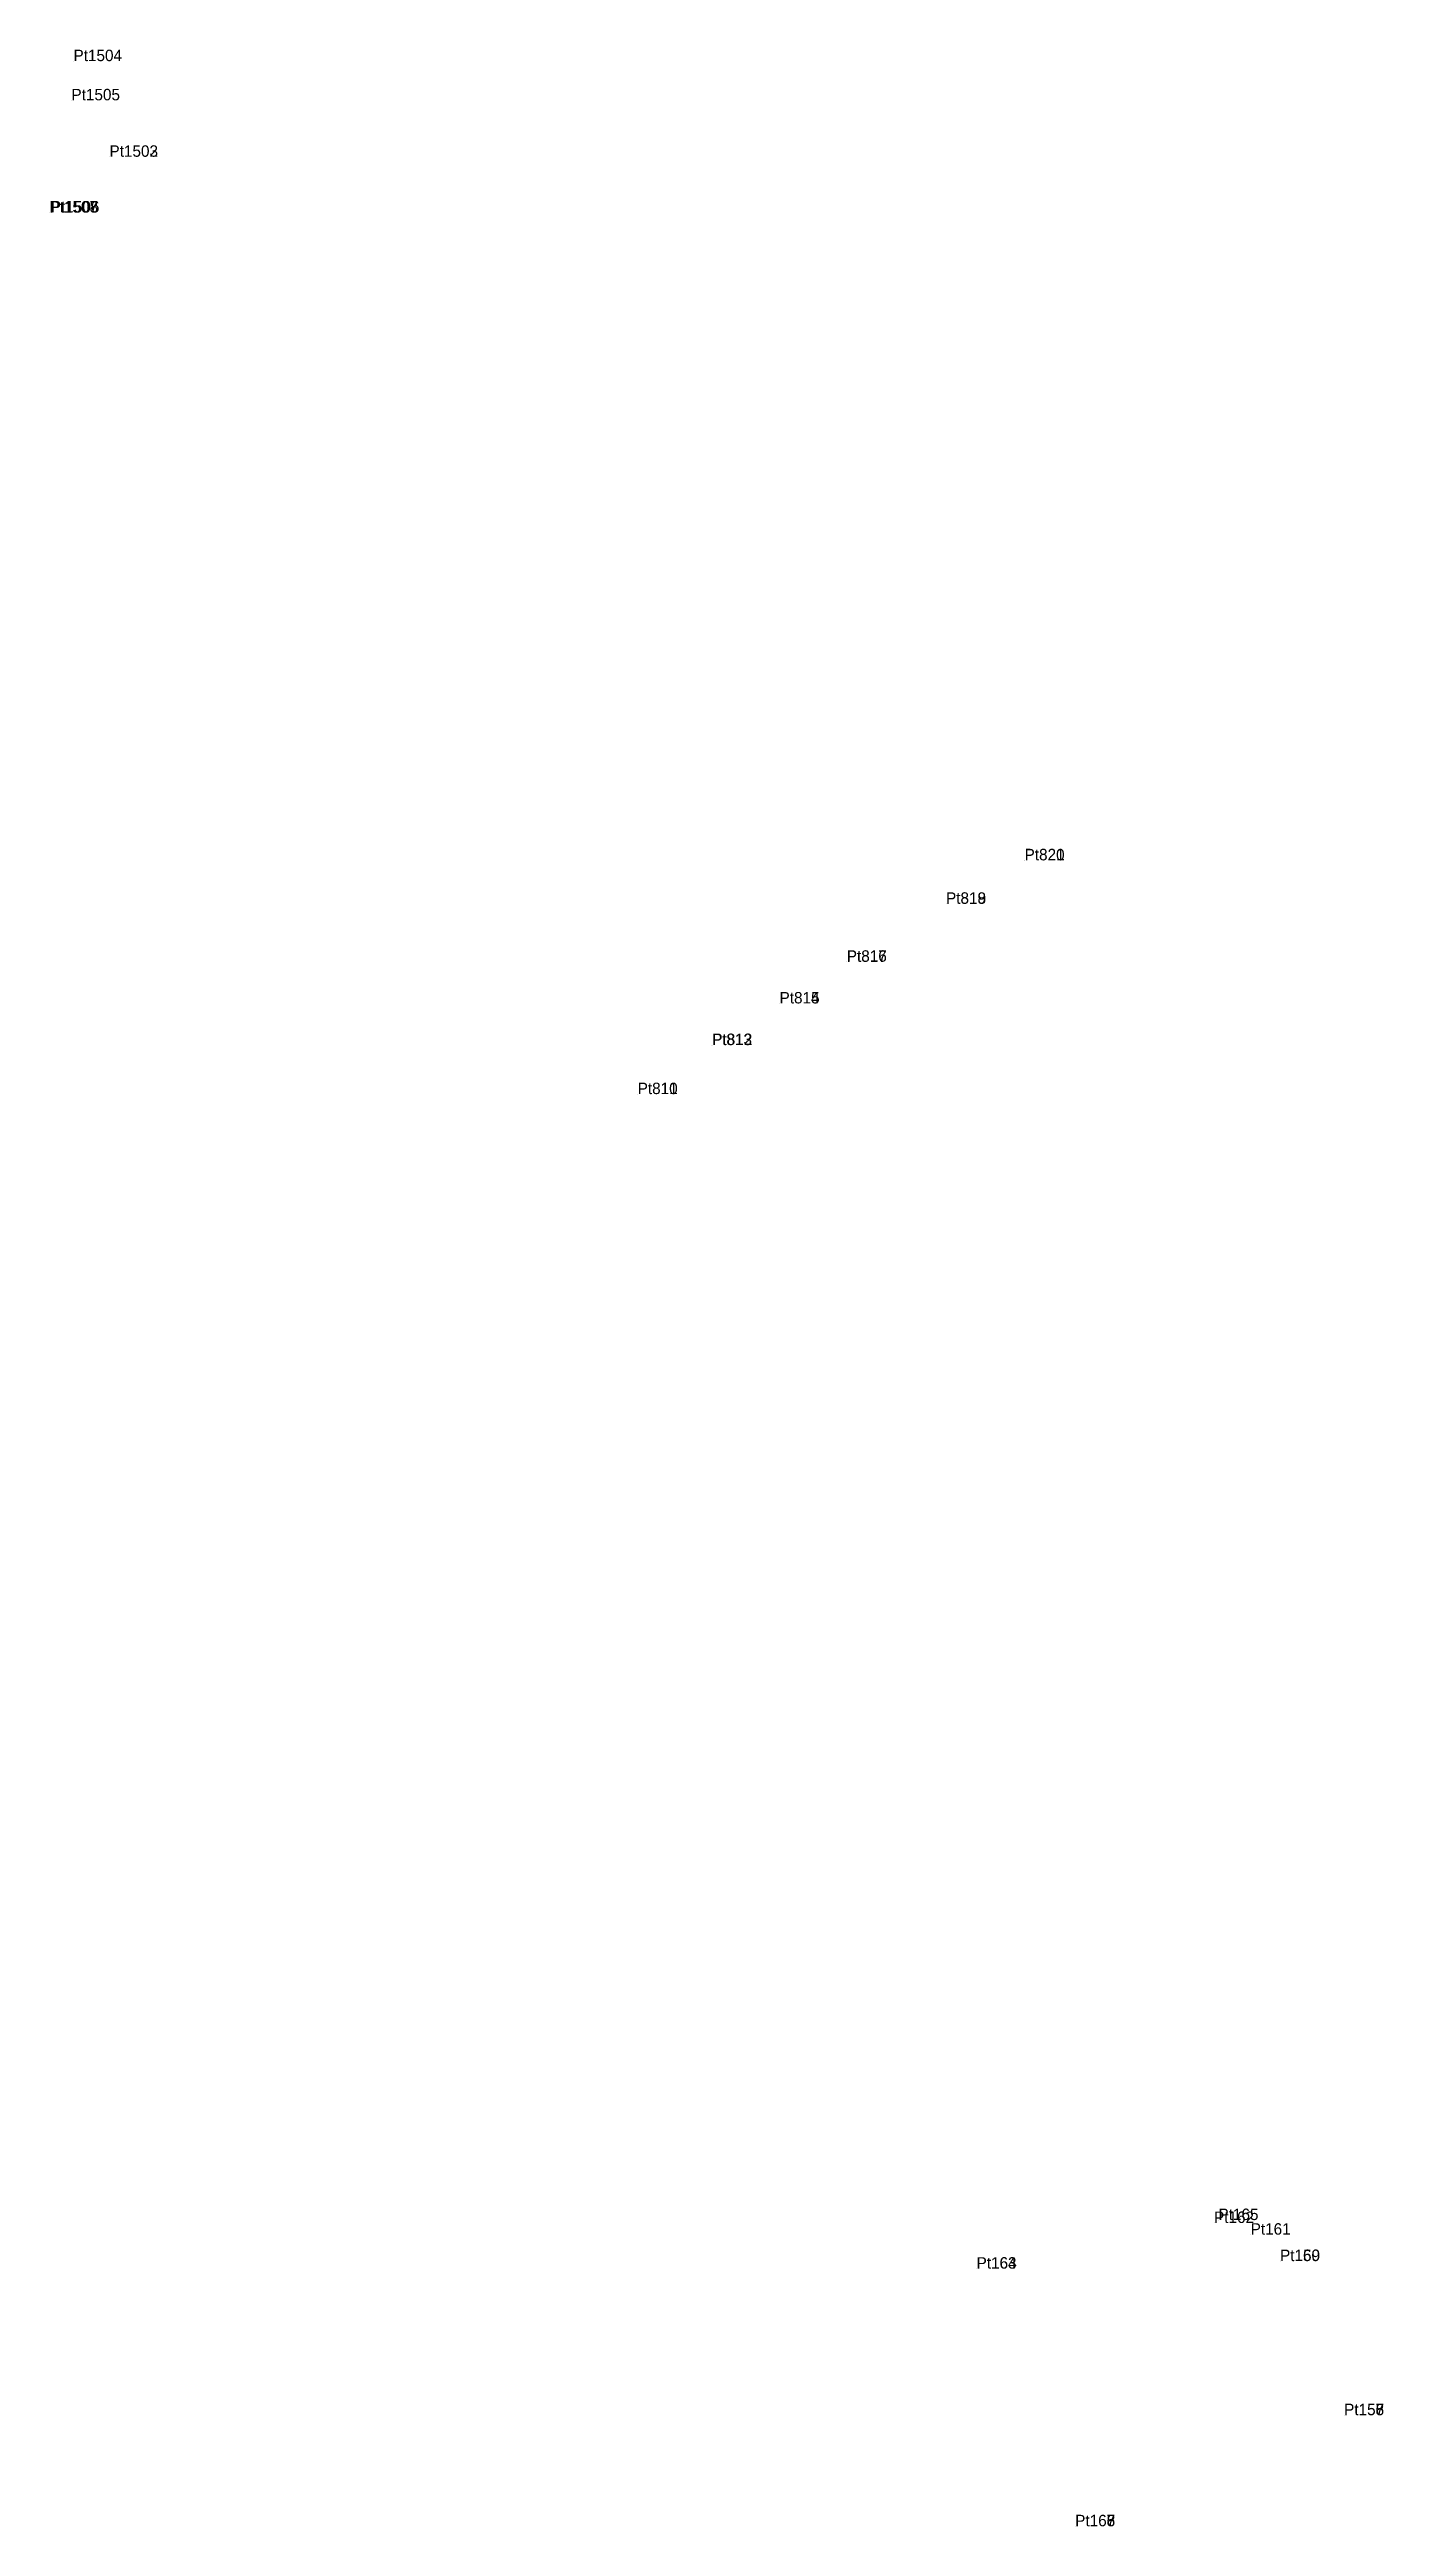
# Model space of a CAD drawing. Extents: x 0 to 552383, y 0 to 1852419.
# Drawn here: x 551056.8 to 551161.7, y 1838655.5 to 1838850.2 of the extents above; entities that cross this region are included whole.
import ezdxf

# ---------------------------------------------------------------- set-up
doc = ezdxf.new("R2010")
doc.units = 0
doc.layers.add('Level 12', color=7, linetype='Continuous')
doc.layers.add('Level 7', color=7, linetype='Continuous')

msp = doc.modelspace()

# ---------------------------------------------------------------- texts
at = {"layer": 'Level 12'}
for s, p in [('Pt1504', (551058.67, 1838849.32)), ('Pt1505', (551058.51, 1838846.24)), ('Pt1502', (551061.5, 1838841.8)), ('Pt1503', (551061.5, 1838841.8)), ('Pt1508', (551056.79, 1838837.41)), ('Pt1507', (551056.78, 1838837.41)), ('Pt1506', (551056.89, 1838837.42)), ('Pt821', (551133.47, 1838786.48)), ('Pt820', (551133.47, 1838786.47)), ('Pt819', (551127.29, 1838783.06)), ('Pt818', (551127.29, 1838783.05)), ('Pt817', (551119.48, 1838778.49)), ('Pt816', (551119.49, 1838778.5)), ('Pt814', (551114.2, 1838775.22)), ('Pt815', (551114.2, 1838775.22)), ('Pt813', (551108.88, 1838771.94)), ('Pt812', (551108.91, 1838771.95)), ('Pt810', (551103.04, 1838768.09)), ('Pt811', (551103.04, 1838768.09)), ('Pt162', (551148.37, 1838679.32)), ('Pt165', (551148.72, 1838679.55)), ('Pt161', (551151.25, 1838678.4)), ('Pt160', (551153.56, 1838676.33)), ('Pt159', (551153.56, 1838676.32)), ('Pt163', (551129.69, 1838675.73)), ('Pt164', (551129.7, 1838675.73)), ('Pt158', (551158.6, 1838664.21)), ('Pt156', (551158.6, 1838664.2)), ('Pt157', (551158.6, 1838664.2)), ('Pt166', (551137.45, 1838655.47)), ('Pt167', (551137.45, 1838655.47)), ('Pt168', (551137.45, 1838655.47))]:
    msp.add_text(s, height=0.9, dxfattribs=at).set_placement(p)

# ---------------------------------------------------------------- linework, layer by layer
at = {"layer": 'Level 7'}
for p, q in [((551058.67, 1838849.32), (551058.67, 1838849.32)), ((551058.51, 1838846.24), (551058.51, 1838846.24)), ((551061.5, 1838841.8), (551061.5, 1838841.8)), ((551061.5, 1838841.8), (551061.5, 1838841.8)), ((551056.78, 1838837.41), (551056.78, 1838837.41)), ((551056.79, 1838837.41), (551056.79, 1838837.41)), ((551056.89, 1838837.42), (551056.89, 1838837.42)), ((551133.47, 1838786.48), (551133.47, 1838786.48)), ((551133.47, 1838786.47), (551133.47, 1838786.47)), ((551127.29, 1838783.06), (551127.29, 1838783.06)), ((551127.29, 1838783.05), (551127.29, 1838783.05)), ((551119.48, 1838778.49), (551119.48, 1838778.49)), ((551119.49, 1838778.5), (551119.49, 1838778.5)), ((551114.2, 1838775.22), (551114.2, 1838775.22)), ((551114.2, 1838775.22), (551114.2, 1838775.22)), ((551108.88, 1838771.94), (551108.88, 1838771.94)), ((551108.91, 1838771.95), (551108.91, 1838771.95)), ((551103.04, 1838768.09), (551103.04, 1838768.09)), ((551103.04, 1838768.09), (551103.04, 1838768.09)), ((551148.37, 1838679.32), (551148.37, 1838679.32)), ((551148.72, 1838679.55), (551148.72, 1838679.55)), ((551151.25, 1838678.4), (551151.25, 1838678.4)), ((551129.69, 1838675.73), (551129.69, 1838675.73)), ((551129.7, 1838675.73), (551129.7, 1838675.73)), ((551153.56, 1838676.33), (551153.56, 1838676.33)), ((551153.56, 1838676.32), (551153.56, 1838676.32)), ((551158.6, 1838664.21), (551158.6, 1838664.21)), ((551158.6, 1838664.2), (551158.6, 1838664.2)), ((551158.6, 1838664.2), (551158.6, 1838664.2)), ((551137.45, 1838655.47), (551137.45, 1838655.47)), ((551137.45, 1838655.47), (551137.45, 1838655.47)), ((551137.45, 1838655.47), (551137.45, 1838655.47))]:
    msp.add_line(p, q, dxfattribs=at)

msp.set_redraw_order([(e.dxf.handle, doc.entitydb.next_handle()) for e in msp.query("TEXT MTEXT ATTDEF DIMENSION ARC_DIMENSION")])  # texts and dimensions are drawn at this point

doc.saveas('drawing.dxf')
